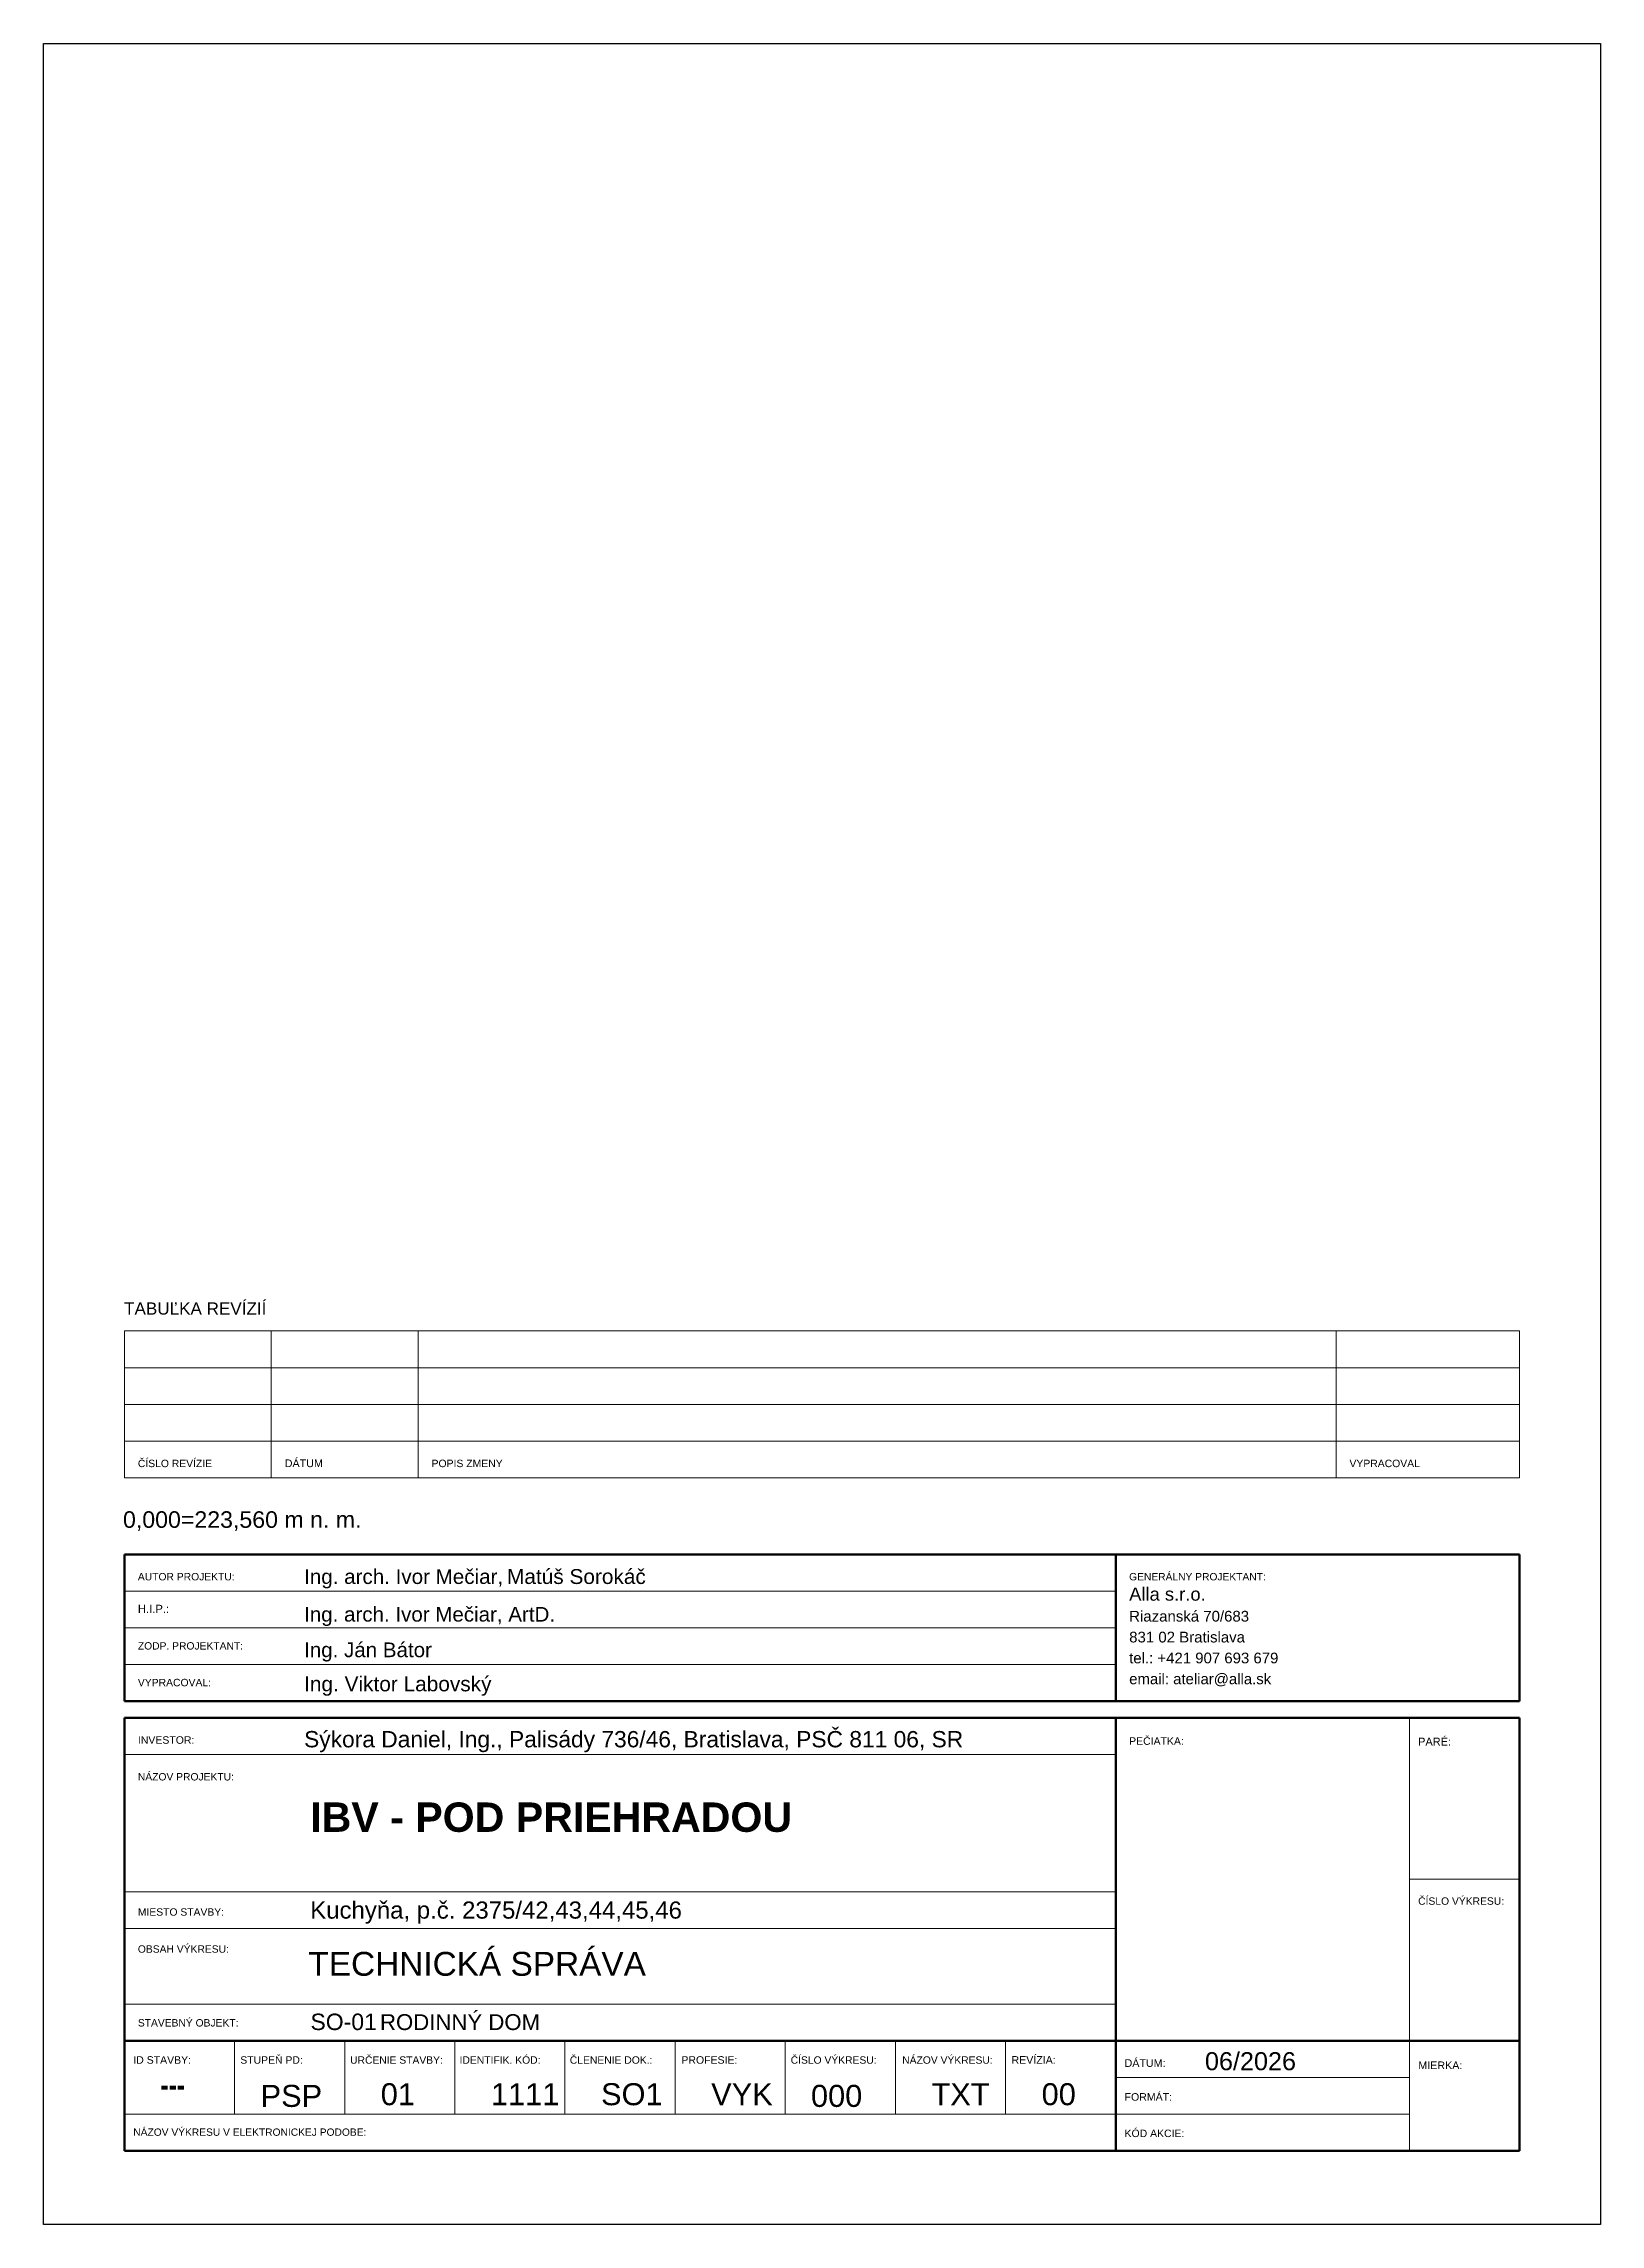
# Model space of a CAD drawing. Header units: millimetres. Extents: x 1046 to 79138, y -20101 to 54562.
# Drawn here: x 68155 to 78755, y 15618 to 30468 of the extents above; entities that cross this region are included whole.
import ezdxf

# ---------------------------------------------------------------- set-up
doc = ezdxf.new("R2010")
doc.units = ezdxf.units.MM
doc.layers.add('NETLAC', color=6, linetype='Continuous', plot=False)
doc.layers.add('Text Notes', color=7, linetype='Continuous', lineweight=9)
doc.styles.add('ARIAL', font='arial.ttf')
doc.styles.add('Arial$001H0', font='arial.ttf')
doc.styles.add('Arial$101H0', font='arialbd.ttf')
doc.styles.add('Arial_B', font='arialbd.ttf', dxfattribs={"width": 0.8, "height": 3})
doc.styles.add('Microsoft Sans Serif$001H0', font='micross.ttf')

msp = doc.modelspace()

# ---------------------------------------------------------------- texts
at = {"color": 7, "true_color": 0x000007}
for s, height, style, p in [('TABUĽKA REVÍZIÍ', 83.197, 'Arial$001H0', (68703.4, 21813.2)), ('ČÍSLO REVÍZIE', 50.471, 'Arial$001H0', (68797.1, 20774.8)), ('DÁTUM', 52.36, 'Arial$001H0', (69797, 20774.8)), ('POPIS ZMENY', 50.708, 'Arial$001H0', (70797, 20774.8)), ('VYPRACOVAL', 50.61, 'Arial$001H0', (77047, 20774.8)), ('0,000=223,560 m n. m.', 112.735, 'Arial$001H0', (68695.8, 20361.5)), ('AUTOR PROJEKTU:', 50.247, 'Arial$001H0', (68797.1, 20003.7)), ('Ing. arch. Ivor Mečiar, ', 100.358, 'Arial$001H0', (69928.9, 19979.2)), ('Matúš Sorokáč', 101.461, 'Arial$001H0', (71310.6, 19979.2)), ('GENERÁLNY PROJEKTANT:', 49.938, 'Arial$001H0', (75546.9, 20003.7)), ('Alla s.r.o.', 89.515, 'Microsoft Sans Serif$001H0', (75546.9, 19865.5)), ('H.I.P.:', 54.91, 'Arial$001H0', (68797.1, 19782.6)), ('Ing. arch. Ivor Mečiar, ArtD.', 100.071, 'Arial$001H0', (69928.9, 19722.9)), ('Riazanská 70/683', 73.014, 'Arial$001H0', (75546.9, 19723.2)), ('831 02 Bratislava', 73.068, 'Arial$001H0', (75546.9, 19581)), ('ZODP. PROJEKTANT:', 50.163, 'Arial$001H0', (68797.1, 19532.6)), ('Ing. Ján Bátor', 100.071, 'Arial$001H0', (69928.9, 19480.7)), ('tel.: +421 907 693 679', 72.862, 'Arial$001H0', (75546.9, 19438.8)), ('VYPRACOVAL:', 50.548, 'Arial$001H0', (68797.1, 19282.6)), ('Ing. Viktor Labovský', 101.461, 'Arial$001H0', (69928.9, 19248.3)), ('email: ateliar@alla.sk', 72.73, 'Arial$001H0', (75546.9, 19296.6)), ('INVESTOR:', 51.15, 'Arial$001H0', (68797.1, 18891.1)), ('Sýkora Daniel, Ing., Palisády 736/46, Bratislava, PSČ 811 06, SR', 110.942, 'Arial$001H0', (69928.9, 18866.8)), ('PEČIATKA:', 50.99, 'Arial$001H0', (75546.9, 18884)), ('PARÉ:', 53.39, 'Arial$001H0', (77514.4, 18879.1)), ('NÁZOV PROJEKTU:', 50.175, 'Arial$001H0', (68797.1, 18641.3)), ('IBV - POD PRIEHRADOU', 200.348, 'Arial$101H0', (69970.8, 18291.2)), ('Kuchyňa, p.č. 2375/42,43,44,45,46', 116.805, 'Arial$001H0', (69970.6, 17700.3)), ('ČÍSLO VÝKRESU:', 50.282, 'Arial$001H0', (77514.4, 17794.8)), ('MIESTO STAVBY:', 50.389, 'Arial$001H0', (68797.1, 17720.4)), ('OBSAH VÝKRESU:', 50.223, 'Arial$001H0', (68797.1, 17468.3)), ('TECHNICKÁ SPRÁVA', 162.702, 'Microsoft Sans Serif$001H0', (69958.1, 17311.2)), ('RODINNÝ DOM', 108.022, 'Arial$001H0', (70445.8, 16941.6)), ('STAVEBNÝ OBJEKT:', 50.131, 'Arial$001H0', (68797.1, 16965.8)), (' SO-01 ', 111.95, 'Arial$001H0', (69928.9, 16941.6)), ('06/2026', 122.78, 'Arial$001H0', (76062.9, 16668.2)), ('ID STAVBY:', 51.19, 'Arial$001H0', (68765.8, 16712.3)), ('STUPEŇ PD:', 50.78, 'Arial$001H0', (69494.5, 16712.3)), ('URČENIE STAVBY:', 50.196, 'Arial$001H0', (70242.4, 16712.3)), ('IDENTIFIK. KÓD:', 50.346, 'Arial$001H0', (70987.6, 16712.3)), ('ČLENENIE DOK.:', 50.324, 'Arial$001H0', (71738.2, 16712.3)), ('PROFESIE:', 51.18, 'Arial$001H0', (72497.9, 16712.3)), ('ČÍSLO VÝKRESU:', 50.282, 'Arial$001H0', (73241.9, 16712.3)), ('NÁZOV VÝKRESU:', 50.229, 'Arial$001H0', (74001.6, 16712.3)), ('REVÍZIA:', 51.73, 'Arial$001H0', (74745.6, 16712.3)), ('DÁTUM:', 52.02, 'Arial$001H0', (75515.7, 16690.8)), ('MIERKA:', 52.21, 'Arial$001H0', (77515.6, 16675.3)), ('FORMÁT:', 51.43, 'Arial$001H0', (75515.7, 16460.5)), ('NÁZOV VÝKRESU V ELEKTRONICKEJ PODOBE:', 49.874, 'Arial$001H0', (68765.8, 16221.6)), ('KÓD AKCIE:', 50.88, 'Arial$001H0', (75515.7, 16212.8))]:
    msp.add_text(s, height=height, dxfattribs=dict(at, style=style)).set_placement(p)
at = {"layer": 'Text Notes', "char_height": 150, "attachment_point": 1}
for s, insert, width, style in [('---', (68950.8, 16642.3), 202.025, 'Arial_B'), ('PSP', (69632.7, 16568.3), 378.397, 'ARIAL'), ('01', (70450.8, 16579.8), 230.886, 'ARIAL'), ('1111', (71200.8, 16579.8), 461.772, 'ARIAL'), ('SO1', (71950.8, 16579.8), 413.671, 'ARIAL'), ('VYK', (72700.8, 16579.8), 320.885, 'ARIAL'), ('000', (73380.2, 16568.3), 378.397, 'ARIAL'), ('TXT', (74200.8, 16579.8), 378.397, 'ARIAL'), ('00', (74950.8, 16579.8), 230.886, 'ARIAL')]:
    msp.add_mtext(s, dxfattribs=dict(at, insert=insert, width=width, style=style))

# ---------------------------------------------------------------- linework, layer by layer
at = {"color": 7, "linetype": 'Continuous', "lineweight": 9, "true_color": 0x000007}
for p, q in [((68705.5, 21701.9), (68705.5, 20701.9)), ((68705.5, 21701.9), (78205.2, 21701.9)), ((69705.4, 21701.9), (69705.4, 20701.9)), ((70705.4, 21701.9), (70705.4, 20701.9)), ((76955.3, 21701.9), (76955.3, 20701.9)), ((78205.2, 20701.9), (78205.2, 21701.9)), ((68705.5, 21451.9), (78205.2, 21451.9)), ((68705.5, 21201.9), (78205.2, 21201.9)), ((68705.5, 20951.9), (78205.2, 20951.9)), ((68705.5, 20701.9), (78205.2, 20701.9)), ((75455.3, 19180.8), (75455.3, 20180.8)), ((75455.3, 19930.8), (68705.5, 19930.8)), ((75455.3, 19680.8), (68705.5, 19680.8)), ((75455.3, 19430.8), (68705.5, 19430.8)), ((77455.2, 16118.3), (77455.2, 19068.2)), ((75455.3, 18818.3), (68705.5, 18818.3)), ((75455.3, 18068.3), (75455.3, 16868.3)), ((75455.3, 17883.7), (68705.5, 17883.7)), ((77455.2, 17968.3), (78205.2, 17968.3)), ((75455.3, 17633.7), (68705.5, 17633.7)), ((75455.3, 17118.3), (68705.5, 17118.3)), ((69455.4, 16868.3), (69455.4, 16368.3)), ((70205.4, 16868.3), (70205.4, 16368.3)), ((70955.4, 16868.3), (70955.4, 16368.3)), ((71705.4, 16868.3), (71705.4, 16368.3)), ((72455.4, 16868.3), (72455.4, 16368.3)), ((73205.4, 16868.3), (73205.4, 16368.3)), ((73955.3, 16868.3), (73955.3, 16368.3)), ((74705.3, 16868.3), (74705.3, 16368.3)), ((75455.3, 16868.3), (75455.3, 16118.3)), ((78205.2, 16868.3), (75455.3, 16868.3)), ((77455.2, 16618.3), (75455.3, 16618.3)), ((77455.2, 16368.3), (68705.5, 16368.3))]:
    msp.add_line(p, q, dxfattribs=at)
at = {"color": 7, "linetype": 'Continuous', "lineweight": 70, "true_color": 0x000007}
for p, q in [((68705.5, 20180.8), (78205.2, 20180.8)), ((68705.5, 20180.8), (68705.5, 19180.8)), ((75455.3, 20180.8), (75455.3, 19180.8)), ((78205.2, 20180.8), (78205.2, 19180.8)), ((78205.2, 19180.8), (68705.5, 19180.8)), ((68705.5, 16118.3), (68705.5, 19068.2)), ((75455.3, 19068.2), (68705.5, 19068.2)), ((75455.3, 19068.2), (75455.3, 16868.3)), ((78205.2, 19068.2), (75455.3, 19068.2)), ((78205.2, 19068.2), (78205.2, 16118.3)), ((68705.5, 16868.3), (75455.3, 16868.3)), ((75455.3, 16868.3), (75455.3, 16118.3)), ((78205.2, 16868.3), (75455.3, 16868.3)), ((78205.2, 16118.3), (68705.5, 16118.3))]:
    msp.add_line(p, q, dxfattribs=at)
msp.add_line((68155.4, 15618.3), (68155.4, 16168.3))
at = {"layer": 'NETLAC'}
msp.add_lwpolyline([(78755.4, 15618.3), (68155.4, 15618.3), (68155.4, 30468.3), (78755.4, 30468.3)], close=True, dxfattribs=at)

msp.set_redraw_order([(e.dxf.handle, doc.entitydb.next_handle()) for e in msp.query("TEXT MTEXT ATTDEF DIMENSION ARC_DIMENSION")])  # texts and dimensions are drawn at this point

doc.saveas('drawing.dxf')
